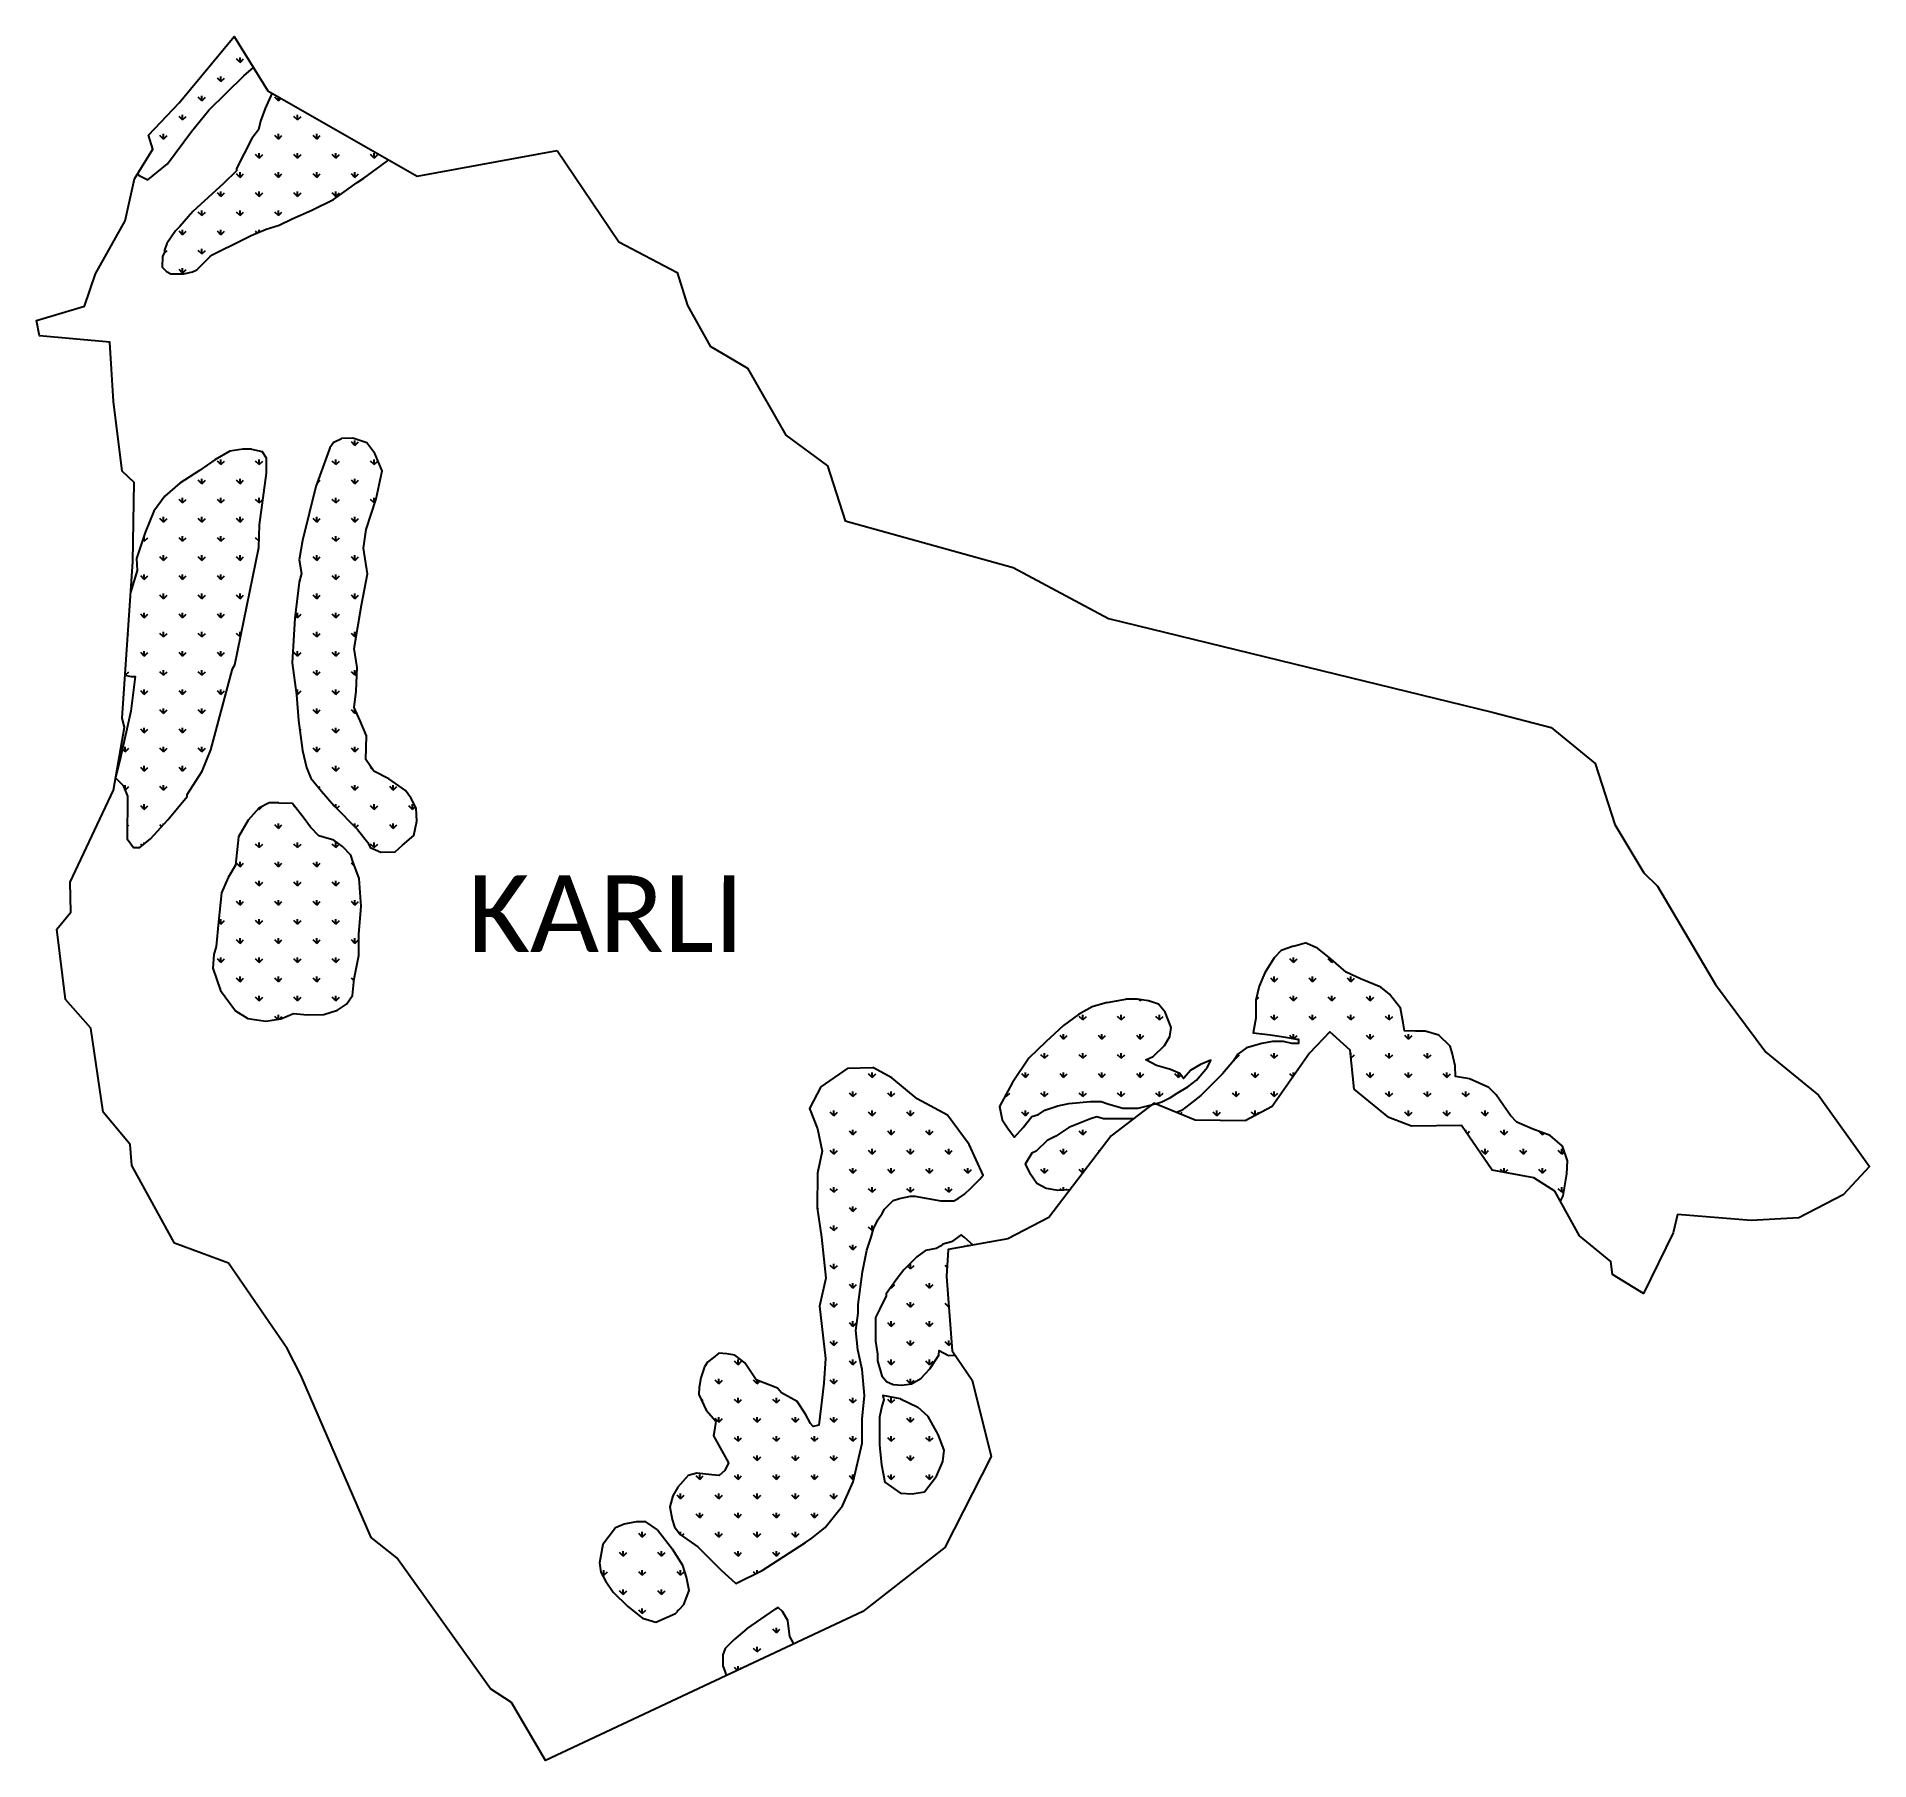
# Model space of a CAD drawing. Header units: metres. Extents: x 338605 to 342042, y 1767255 to 1770488.
import ezdxf

# ---------------------------------------------------------------- set-up
doc = ezdxf.new("R2010")
doc.units = ezdxf.units.M
doc.layers.add('MANGROOVES', color=112, linetype='Continuous')
doc.layers.add('VILLAGE NAME', color=250, linetype='Continuous')

msp = doc.modelspace()

# ---------------------------------------------------------------- texts
at = {"layer": 'VILLAGE NAME', "insert": (339414, 1768914.8), "char_height": 143.7, "attachment_point": 1, "rotation": 359.9793}
msp.add_mtext_dynamic_manual_height_columns('{\\fCalibri|b0|i0|c0|p34;KARLI}', width=1418, gutter_width=718.5, heights=[0], dxfattribs=at)

# ---------------------------------------------------------------- linework, layer by layer
at = {"color": 3}
for points in [[(339581.5, 1770274.3), (339697.2, 1770102.9), (339806.5, 1770045.5), (339825.9, 1769983.8), (339868.1, 1769907.5), (339938.2, 1769865.9), (340010.5, 1769740.6), (340088.2, 1769682.8), (340121.5, 1769579.9), (340436.6, 1769492), (340615.4, 1769396.7), (341335.2, 1769220.7), (341445.9, 1769192.4), (341528.2, 1769124.3), (341565, 1769010.4), (341619.1, 1768919.4), (341645, 1768894.8), (341754, 1768710.2), (341848.1, 1768583), (341946.9, 1768502.4), (342042.3, 1768368.8), (341993.2, 1768315.8), (341910, 1768272.3), (341820.8, 1768267.2), (341682.4, 1768278.6), (341674.2, 1768244.2), (341618.6, 1768130.7), (341560.6, 1768166), (341557.5, 1768190.2), (341498.5, 1768238.6), (341452.7, 1768322.4), (341413.1, 1768347.7), (341334.9, 1768361.9), (341277.4, 1768445.6), (341183.9, 1768444.5), (341141, 1768460.8), (341076.2, 1768514), (341068.5, 1768587.1), (341030.6, 1768621.3), (340992.2, 1768581), (340922.3, 1768480.9), (340871.8, 1768454.4), (340778.1, 1768455.5), (340700.2, 1768487.7), (340620.5, 1768426.4), (340503.7, 1768272.9), (340426.9, 1768232.7), (340314.4, 1768212.8), (340311.5, 1768162.3), (340322.5, 1768022.9), (340359.8, 1767967.9), (340395.1, 1767824.7), (340308.2, 1767653.9), (340154.8, 1767533.8), (339559.3, 1767254.7), (339495.9, 1767363), (339456.5, 1767388.6), (339280.7, 1767634.3), (339232.5, 1767673), (339100.7, 1767977), (339074.9, 1768027.5), (338965.3, 1768187.1), (338863.9, 1768224.6), (338783.5, 1768370.3), (338780.7, 1768410), (338729.9, 1768470.6), (338707, 1768628), (338659.3, 1768681.9), (338643, 1768813.6), (338669.5, 1768845.6), (338668.3, 1768902.1), (338749.5, 1769074.5), (338769.8, 1769192.9), (338765.3, 1769209.5), (338785.4, 1769503.6), (338788.1, 1769651.7), (338765.8, 1769673), (338749.5, 1769803.7), (338742.6, 1769915), (338610.7, 1769927.1), (338605.2, 1769955.5), (338695.2, 1769982.5), (338715.7, 1770043.2), (338771.3, 1770142.5), (338788.6, 1770221.4), (338823.2, 1770277.1), (338815, 1770303), (338872.3, 1770363.8), (338975.9, 1770488), (339039, 1770386.6), (339319, 1770226.1)], [(339319, 1770226.1), (339581.5, 1770274.3)]]:
    msp.add_lwpolyline(points, dxfattribs=at)
at = {"layer": 'MANGROOVES', "linetype": 'Continuous'}
for p, q in [((338986.7, 1770439.5), (338980, 1770446.3)), ((338986.7, 1770439.5), (338986.7, 1770449.1)), ((338986.7, 1770439.5), (338993.4, 1770446.3)), ((338950.8, 1770403.6), (338944.1, 1770410.3)), ((338950.8, 1770403.6), (338950.8, 1770413.1)), ((338950.8, 1770403.6), (338957.5, 1770410.3)), ((338914.9, 1770367.7), (338908.1, 1770374.4)), ((338914.9, 1770367.7), (338914.9, 1770377.2)), ((338914.9, 1770367.7), (338921.6, 1770374.4)), ((339058.6, 1770367.7), (339051.8, 1770374.4)), ((339058.6, 1770367.7), (339058.6, 1770375.4)), ((339058.6, 1770367.7), (339063.5, 1770372.6)), ((338878.9, 1770331.8), (338872.2, 1770338.5)), ((338878.9, 1770331.8), (338878.9, 1770341.3)), ((338878.9, 1770331.8), (338885.7, 1770338.5)), ((339027.9, 1770337.1), (339029.4, 1770338.5)), ((339094.5, 1770331.8), (339087.7, 1770338.5)), ((339094.5, 1770331.8), (339094.5, 1770341.3)), ((339094.5, 1770331.8), (339101.2, 1770338.5)), ((338843, 1770295.8), (338836.3, 1770302.6)), ((338843, 1770295.8), (338843, 1770305.4)), ((338843, 1770295.8), (338849.8, 1770302.6)), ((339058.6, 1770295.8), (339051.8, 1770302.6)), ((339058.6, 1770295.8), (339058.6, 1770305.4)), ((339058.6, 1770295.8), (339065.3, 1770302.6)), ((339130.4, 1770295.8), (339123.7, 1770302.6)), ((339130.4, 1770295.8), (339130.4, 1770305.4)), ((339130.4, 1770295.8), (339137.1, 1770302.6)), ((339022.6, 1770259.9), (339015.9, 1770266.7)), ((339022.6, 1770259.9), (339022.6, 1770269.5)), ((339022.6, 1770259.9), (339029.4, 1770266.7)), ((339094.5, 1770259.9), (339087.7, 1770266.7)), ((339094.5, 1770259.9), (339094.5, 1770269.5)), ((339094.5, 1770259.9), (339101.2, 1770266.7)), ((339166.3, 1770259.9), (339159.6, 1770266.7)), ((339166.3, 1770259.9), (339166.3, 1770269.5)), ((339166.3, 1770259.9), (339173, 1770266.7)), ((339238.2, 1770259.9), (339231.4, 1770266.7)), ((339238.2, 1770259.9), (339238.2, 1770269.5)), ((339238.2, 1770259.9), (339244.9, 1770266.7)), ((338986.7, 1770224), (338980, 1770230.7)), ((338986.7, 1770224), (338986.7, 1770233.5)), ((338986.7, 1770224), (338993.4, 1770230.7)), ((339058.6, 1770224), (339051.8, 1770230.7)), ((339058.6, 1770224), (339058.6, 1770233.5)), ((339058.6, 1770224), (339065.3, 1770230.7)), ((339130.4, 1770224), (339123.7, 1770230.7)), ((339130.4, 1770224), (339130.4, 1770233.5)), ((339130.4, 1770224), (339137.1, 1770230.7)), ((339202.2, 1770224), (339195.5, 1770230.7)), ((339202.2, 1770224), (339202.2, 1770233.5)), ((339202.2, 1770224), (339209, 1770230.7)), ((338950.8, 1770188.1), (338944.1, 1770194.8)), ((338950.8, 1770188.1), (338950.8, 1770197.6)), ((338950.8, 1770188.1), (338957.5, 1770194.8)), ((339022.6, 1770188.1), (339015.9, 1770194.8)), ((339022.6, 1770188.1), (339022.6, 1770197.6)), ((339022.6, 1770188.1), (339029.4, 1770194.8)), ((339094.5, 1770188.1), (339087.7, 1770194.8)), ((339094.5, 1770188.1), (339094.5, 1770197.6)), ((339094.5, 1770188.1), (339101.2, 1770194.8)), ((339166.3, 1770188.1), (339159.6, 1770194.8)), ((339166.3, 1770188.1), (339166.3, 1770197.6)), ((339166.3, 1770188.1), (339173, 1770194.8)), ((338914.9, 1770152.2), (338908.1, 1770158.9)), ((338914.9, 1770152.2), (338914.9, 1770161.7)), ((338914.9, 1770152.2), (338921.6, 1770158.9)), ((338986.7, 1770152.2), (338980, 1770158.9)), ((338986.7, 1770152.2), (338986.7, 1770161.7)), ((338986.7, 1770152.2), (338993.4, 1770158.9)), ((339058.6, 1770152.2), (339051.8, 1770158.9)), ((339058.6, 1770152.2), (339058.6, 1770161.7)), ((339058.6, 1770152.2), (339065.3, 1770158.9)), ((338878.9, 1770116.2), (338872.2, 1770123)), ((338878.9, 1770116.2), (338878.9, 1770125.8)), ((338878.9, 1770116.2), (338885.7, 1770123)), ((338950.8, 1770116.2), (338944.1, 1770123)), ((338950.8, 1770116.2), (338950.8, 1770125.8)), ((338950.8, 1770116.2), (338957.5, 1770123)), ((339019.2, 1770119.7), (339015.9, 1770123)), ((339022.6, 1770121.2), (339022.6, 1770125.8)), ((338843.8, 1770081.1), (338849.8, 1770087.1)), ((338914.9, 1770080.3), (338908.1, 1770087.1)), ((338914.9, 1770080.3), (338914.9, 1770089.8)), ((338914.9, 1770080.3), (338921.6, 1770087.1)), ((338878.9, 1770044.4), (338872.2, 1770051.1)), ((338878.9, 1770044.4), (338878.9, 1770053.9)), ((338878.9, 1770044.4), (338885.7, 1770051.1)), ((339202.2, 1769721.1), (339195.5, 1769727.8)), ((339202.2, 1769721.1), (339202.2, 1769730.6)), ((339202.2, 1769721.1), (339209, 1769727.8)), ((338950.8, 1769685.2), (338944.1, 1769691.9)), ((338950.8, 1769685.2), (338950.8, 1769694.7)), ((338950.8, 1769685.2), (338957.5, 1769691.9)), ((339022.6, 1769685.2), (339015.9, 1769691.9)), ((339022.6, 1769685.2), (339022.6, 1769694.7)), ((339022.6, 1769685.2), (339029.4, 1769691.9)), ((339166.3, 1769685.2), (339159.6, 1769691.9)), ((339166.3, 1769685.2), (339166.3, 1769694.7)), ((339166.3, 1769685.2), (339173, 1769691.9)), ((339238.2, 1769685.2), (339231.4, 1769691.9)), ((339238.2, 1769685.2), (339238.2, 1769694.7)), ((339238.2, 1769685.2), (339244.9, 1769691.9)), ((338914.9, 1769649.3), (338908.1, 1769656)), ((338914.9, 1769649.3), (338914.9, 1769658.8)), ((338914.9, 1769649.3), (338921.6, 1769656)), ((338986.7, 1769649.3), (338980, 1769656)), ((338986.7, 1769649.3), (338986.7, 1769658.8)), ((338986.7, 1769649.3), (338993.4, 1769656)), ((339131, 1769649.9), (339137.1, 1769656)), ((339202.2, 1769649.3), (339195.5, 1769656)), ((339202.2, 1769649.3), (339202.2, 1769658.8)), ((339202.2, 1769649.3), (339209, 1769656)), ((338878.9, 1769613.3), (338872.2, 1769620.1)), ((338878.9, 1769613.3), (338878.9, 1769622.9)), ((338878.9, 1769613.3), (338885.7, 1769620.1)), ((338950.8, 1769613.3), (338944.1, 1769620.1)), ((338950.8, 1769613.3), (338950.8, 1769622.9)), ((338950.8, 1769613.3), (338957.5, 1769620.1)), ((339022.6, 1769613.3), (339015.9, 1769620.1)), ((339022.6, 1769613.3), (339022.6, 1769622.9)), ((339022.6, 1769613.3), (339029.4, 1769620.1)), ((339166.3, 1769613.3), (339159.6, 1769620.1)), ((339166.3, 1769613.3), (339166.3, 1769622.9)), ((339166.3, 1769613.3), (339173, 1769620.1)), ((339238.2, 1769613.3), (339231.4, 1769620.1)), ((339238.2, 1769613.3), (339238.2, 1769622.9)), ((339238.2, 1769613.3), (339240.3, 1769615.4)), ((338843, 1769577.4), (338836.3, 1769584.2)), ((338843, 1769577.4), (338843, 1769587)), ((338843, 1769577.4), (338849.8, 1769584.2)), ((338914.9, 1769577.4), (338908.1, 1769584.2)), ((338914.9, 1769577.4), (338914.9, 1769587)), ((338914.9, 1769577.4), (338921.6, 1769584.2)), ((338986.7, 1769577.4), (338980, 1769584.2)), ((338986.7, 1769577.4), (338986.7, 1769587)), ((338986.7, 1769577.4), (338993.4, 1769584.2)), ((339130.4, 1769577.4), (339123.7, 1769584.2)), ((339130.4, 1769577.4), (339130.4, 1769587)), ((339130.4, 1769577.4), (339137.1, 1769584.2)), ((339202.2, 1769577.4), (339195.5, 1769584.2)), ((339202.2, 1769577.4), (339202.2, 1769587)), ((339202.2, 1769577.4), (339209, 1769584.2)), ((338807.1, 1769541.5), (338804.1, 1769544.5)), ((338807.1, 1769541.5), (338807.1, 1769551)), ((338807.1, 1769541.5), (338813.8, 1769548.2)), ((338878.9, 1769541.5), (338872.2, 1769548.2)), ((338878.9, 1769541.5), (338878.9, 1769551)), ((338878.9, 1769541.5), (338885.7, 1769548.2)), ((338950.8, 1769541.5), (338944.1, 1769548.2)), ((338950.8, 1769541.5), (338950.8, 1769551)), ((338950.8, 1769541.5), (338957.5, 1769548.2)), ((339022.4, 1769541.8), (339015.9, 1769548.2)), ((339166.3, 1769541.5), (339159.6, 1769548.2)), ((339166.3, 1769541.5), (339166.3, 1769551)), ((339166.3, 1769541.5), (339173, 1769548.2)), ((338843, 1769505.6), (338836.3, 1769512.3)), ((338843, 1769505.6), (338843, 1769515.1)), ((338843, 1769505.6), (338849.8, 1769512.3)), ((338914.9, 1769505.6), (338908.1, 1769512.3)), ((338914.9, 1769505.6), (338914.9, 1769515.1)), ((338914.9, 1769505.6), (338921.6, 1769512.3)), ((338986.7, 1769505.6), (338980, 1769512.3)), ((338986.7, 1769505.6), (338986.7, 1769515.1)), ((338986.7, 1769505.6), (338993.4, 1769512.3)), ((339130.4, 1769505.6), (339123.7, 1769512.3)), ((339130.4, 1769505.6), (339130.4, 1769515.1)), ((339130.4, 1769505.6), (339137.1, 1769512.3)), ((339202.2, 1769505.6), (339195.5, 1769512.3)), ((339202.2, 1769505.6), (339202.2, 1769515.1)), ((339202.2, 1769505.6), (339209, 1769512.3)), ((338807.1, 1769469.7), (338800.4, 1769476.4)), ((338807.1, 1769469.7), (338807.1, 1769479.2)), ((338807.1, 1769469.7), (338813.8, 1769476.4)), ((338878.9, 1769469.7), (338872.2, 1769476.4)), ((338878.9, 1769469.7), (338878.9, 1769479.2)), ((338878.9, 1769469.7), (338885.7, 1769476.4)), ((338950.8, 1769469.7), (338944.1, 1769476.4)), ((338950.8, 1769469.7), (338950.8, 1769479.2)), ((338950.8, 1769469.7), (338957.5, 1769476.4)), ((339100.3, 1769475.5), (339101.2, 1769476.4)), ((339166.3, 1769469.7), (339159.6, 1769476.4)), ((339166.3, 1769469.7), (339166.3, 1769479.2)), ((339166.3, 1769469.7), (339173, 1769476.4)), ((338843, 1769433.7), (338836.3, 1769440.5)), ((338843, 1769433.7), (338843, 1769443.3)), ((338843, 1769433.7), (338849.8, 1769440.5)), ((338914.9, 1769433.7), (338908.1, 1769440.5)), ((338914.9, 1769433.7), (338914.9, 1769443.3)), ((338914.9, 1769433.7), (338921.6, 1769440.5)), ((338986.7, 1769433.7), (338980, 1769440.5)), ((338986.7, 1769433.7), (338986.7, 1769443.3)), ((338986.7, 1769433.7), (338993.4, 1769440.5)), ((339130.4, 1769433.7), (339123.7, 1769440.5)), ((339130.4, 1769433.7), (339130.4, 1769443.3)), ((339130.4, 1769433.7), (339137.1, 1769440.5)), ((339202.2, 1769433.7), (339195.5, 1769440.5)), ((339202.2, 1769433.7), (339202.2, 1769443.3)), ((339202.2, 1769433.7), (339209, 1769440.5)), ((338807.1, 1769397.8), (338800.4, 1769404.6)), ((338807.1, 1769397.8), (338807.1, 1769407.3)), ((338807.1, 1769397.8), (338813.8, 1769404.6)), ((338878.9, 1769397.8), (338872.2, 1769404.6)), ((338878.9, 1769397.8), (338878.9, 1769407.3)), ((338878.9, 1769397.8), (338885.7, 1769404.6)), ((338950.8, 1769397.8), (338944.1, 1769404.6)), ((338950.8, 1769397.8), (338950.8, 1769407.3)), ((338950.8, 1769397.8), (338957.5, 1769404.6)), ((339094.5, 1769397.8), (339089.9, 1769402.4)), ((339094.5, 1769397.8), (339094.5, 1769407.3)), ((339094.5, 1769397.8), (339101.2, 1769404.6)), ((339166.3, 1769397.8), (339159.6, 1769404.6)), ((339166.3, 1769397.8), (339166.3, 1769407.3)), ((339166.3, 1769397.8), (339173, 1769404.6)), ((338776, 1769366.7), (338777.9, 1769368.6)), ((338843, 1769361.9), (338836.3, 1769368.6)), ((338843, 1769361.9), (338843, 1769371.4)), ((338843, 1769361.9), (338849.8, 1769368.6)), ((338914.9, 1769361.9), (338908.1, 1769368.6)), ((338914.9, 1769361.9), (338914.9, 1769371.4)), ((338914.9, 1769361.9), (338921.6, 1769368.6)), ((338986.7, 1769361.9), (338980, 1769368.6)), ((338986.7, 1769361.9), (338986.7, 1769371.4)), ((338986.7, 1769361.9), (338987.7, 1769362.9)), ((339130.4, 1769361.9), (339123.7, 1769368.6)), ((339130.4, 1769361.9), (339130.4, 1769371.4)), ((339130.4, 1769361.9), (339137.1, 1769368.6)), ((339202.2, 1769361.9), (339195.5, 1769368.6)), ((339202.2, 1769361.9), (339202.2, 1769371.4)), ((339202.2, 1769361.9), (339204.7, 1769364.4)), ((338807.1, 1769326), (338800.4, 1769332.7)), ((338807.1, 1769326), (338807.1, 1769335.5)), ((338807.1, 1769326), (338813.8, 1769332.7)), ((338878.9, 1769326), (338872.2, 1769332.7)), ((338878.9, 1769326), (338878.9, 1769335.5)), ((338878.9, 1769326), (338885.7, 1769332.7)), ((338950.8, 1769326), (338944.1, 1769332.7)), ((338950.8, 1769326), (338950.8, 1769335.5)), ((338950.8, 1769326), (338957.5, 1769332.7)), ((339094.5, 1769326), (339087.7, 1769332.7)), ((339094.5, 1769326), (339094.5, 1769335.5)), ((339094.5, 1769326), (339101.2, 1769332.7)), ((339166.3, 1769326), (339159.6, 1769332.7)), ((339166.3, 1769326), (339166.3, 1769335.5)), ((339166.3, 1769326), (339173, 1769332.7)), ((338771.2, 1769290.4), (338771.2, 1769295.9)), ((338771.4, 1769290.3), (338777.9, 1769296.8)), ((338843, 1769290.1), (338836.3, 1769296.8)), ((338843, 1769290.1), (338843, 1769299.6)), ((338843, 1769290.1), (338849.8, 1769296.8)), ((338914.9, 1769290.1), (338908.1, 1769296.8)), ((338914.9, 1769290.1), (338914.9, 1769299.6)), ((338914.9, 1769290.1), (338921.6, 1769296.8)), ((339130.4, 1769290.1), (339123.7, 1769296.8)), ((339130.4, 1769290.1), (339130.4, 1769299.6)), ((339130.4, 1769290.1), (339137.1, 1769296.8)), ((339202.2, 1769290.1), (339195.5, 1769296.8)), ((339202.2, 1769290.1), (339202.2, 1769299.6)), ((339202.2, 1769290.1), (339206, 1769293.8)), ((338807.1, 1769254.1), (338800.4, 1769260.9)), ((338807.1, 1769254.1), (338807.1, 1769263.7)), ((338807.1, 1769254.1), (338813.8, 1769260.9)), ((338878.9, 1769254.1), (338872.2, 1769260.9)), ((338878.9, 1769254.1), (338878.9, 1769263.7)), ((338878.9, 1769254.1), (338885.7, 1769260.9)), ((338950.8, 1769254.1), (338944.1, 1769260.9)), ((338950.8, 1769254.1), (338950.8, 1769263.7)), ((338950.8, 1769254.1), (338957.5, 1769260.9)), ((339094.5, 1769254.1), (339091.9, 1769256.7)), ((339094.5, 1769254.1), (339094.5, 1769263.7)), ((339094.5, 1769254.1), (339101.2, 1769260.9)), ((339166.3, 1769254.1), (339159.6, 1769260.9)), ((339166.3, 1769254.1), (339166.3, 1769263.7)), ((339166.3, 1769254.1), (339173, 1769260.9)), ((338843, 1769218.2), (338836.3, 1769225)), ((338843, 1769218.2), (338843, 1769227.7)), ((338843, 1769218.2), (338849.8, 1769225)), ((338914.9, 1769218.2), (338908.1, 1769225)), ((338914.9, 1769218.2), (338914.9, 1769227.7)), ((338914.9, 1769218.2), (338921.6, 1769225)), ((339130.4, 1769218.2), (339123.7, 1769225)), ((339130.4, 1769218.2), (339130.4, 1769227.7)), ((339130.4, 1769218.2), (339137.1, 1769225)), ((339202.2, 1769218.2), (339195.5, 1769225)), ((339202.2, 1769218.2), (339202.2, 1769226.1)), ((339202.2, 1769218.2), (339204.7, 1769220.7)), ((338807.1, 1769182.3), (338800.4, 1769189)), ((338807.1, 1769182.3), (338807.1, 1769191.8)), ((338807.1, 1769182.3), (338813.8, 1769189)), ((338878.9, 1769182.3), (338872.2, 1769189)), ((338878.9, 1769182.3), (338878.9, 1769191.8)), ((338878.9, 1769182.3), (338885.7, 1769189)), ((339098.6, 1769186.4), (339101.2, 1769189)), ((339166.3, 1769182.3), (339159.6, 1769189)), ((339166.3, 1769182.3), (339166.3, 1769191.8)), ((339166.3, 1769182.3), (339173, 1769189)), ((338771.2, 1769146.4), (338766.2, 1769151.4)), ((338771.2, 1769146.4), (338771.2, 1769155.9)), ((338771.2, 1769146.4), (338777.9, 1769153.1)), ((338843, 1769146.4), (338836.3, 1769153.1)), ((338843, 1769146.4), (338843, 1769155.9)), ((338843, 1769146.4), (338849.8, 1769153.1)), ((338914.9, 1769146.4), (338908.1, 1769153.1)), ((338914.9, 1769146.4), (338914.9, 1769155.9)), ((338914.9, 1769146.4), (338921.6, 1769153.1)), ((339130.4, 1769146.4), (339123.7, 1769153.1)), ((339130.4, 1769146.4), (339130.4, 1769155.9)), ((339130.4, 1769146.4), (339137.1, 1769153.1)), ((339202.2, 1769146.4), (339195.5, 1769153.1)), ((339202.2, 1769146.4), (339202.2, 1769155.9)), ((339202.2, 1769146.4), (339209, 1769153.1)), ((338807.1, 1769110.5), (338800.4, 1769117.2)), ((338807.1, 1769110.5), (338807.1, 1769120)), ((338807.1, 1769110.5), (338813.8, 1769117.2)), ((338878.9, 1769110.5), (338872.2, 1769117.2)), ((338878.9, 1769110.5), (338878.9, 1769120)), ((338878.9, 1769110.5), (338885.7, 1769117.2)), ((339166.3, 1769110.5), (339159.6, 1769117.2)), ((339166.3, 1769110.5), (339166.3, 1769120)), ((339166.3, 1769110.5), (339173, 1769117.2)), ((339235.3, 1769113.3), (339231.4, 1769117.2)), ((338771.2, 1769074.5), (338771.2, 1769084.1)), ((338771.2, 1769074.5), (338777.9, 1769081.3)), ((338843, 1769074.5), (338836.3, 1769081.3)), ((338843, 1769074.5), (338843, 1769084.1)), ((338843, 1769074.5), (338849.8, 1769081.3)), ((339130.4, 1769083.7), (339130.4, 1769084.1)), ((339134.5, 1769078.7), (339137.1, 1769081.3)), ((339202.2, 1769074.5), (339195.5, 1769081.3)), ((339202.2, 1769074.5), (339202.2, 1769084.1)), ((339202.2, 1769074.5), (339209, 1769081.3)), ((339274.1, 1769074.5), (339267.3, 1769081.3)), ((339274.1, 1769074.5), (339274.1, 1769084.1)), ((339274.1, 1769074.5), (339280.8, 1769081.3)), ((338771.2, 1769074.5), (338770.8, 1769075)), ((338807.1, 1769038.6), (338800.4, 1769045.3)), ((338807.1, 1769038.6), (338807.1, 1769048.1)), ((338807.1, 1769038.6), (338813.8, 1769045.3)), ((338872.7, 1769044.9), (338872.2, 1769045.3)), ((339090.3, 1769042.7), (339087.7, 1769045.3)), ((339166.3, 1769041.5), (339166.3, 1769048.1)), ((339167.7, 1769040), (339173, 1769045.3)), ((339238.2, 1769038.6), (339231.4, 1769045.3)), ((339238.2, 1769038.6), (339238.2, 1769048.1)), ((339238.2, 1769038.6), (339244.9, 1769045.3)), ((339310, 1769038.6), (339303.3, 1769045.3)), ((339310, 1769038.6), (339310, 1769048.1)), ((338843, 1769009.9), (338843, 1769012.2)), ((339022.6, 1769038.6), (339021, 1769040.3)), ((339022.6, 1769038.6), (339028.5, 1769044.5)), ((339022.6, 1769038.6), (339022.6, 1769041.5)), ((339058.6, 1769002.7), (339058.6, 1769012.2)), ((339202.2, 1769005.1), (339202.2, 1769012.2)), ((339274.1, 1769002.7), (339274.1, 1769012.2)), ((339310, 1769038.6), (339315.5, 1769044.1)), ((338775, 1769006.5), (338777.9, 1769009.4)), ((338807.1, 1768973.7), (338807.1, 1768976.3)), ((338839.6, 1769006.1), (338836.3, 1769009.4)), ((339022.6, 1768966.8), (339022.6, 1768976.3)), ((339058.6, 1769002.7), (339051.8, 1769009.4)), ((339058.6, 1769002.7), (339065.3, 1769009.4)), ((339094.5, 1768966.8), (339094.5, 1768976.3)), ((339166.3, 1768966.8), (339166.3, 1768976.3)), ((339203.4, 1769003.9), (339209, 1769009.4)), ((339238.2, 1768966.8), (339238.2, 1768976.3)), ((339274.1, 1769002.7), (339267.3, 1769009.4)), ((339274.1, 1769002.7), (339280.8, 1769009.4)), ((338803.2, 1768970.7), (338800.4, 1768973.5)), ((339022.6, 1768966.8), (339015.9, 1768973.5)), ((339022.6, 1768966.8), (339029.4, 1768973.5)), ((339094.5, 1768966.8), (339087.7, 1768973.5)), ((339094.5, 1768966.8), (339101.2, 1768973.5)), ((339166.3, 1768966.8), (339159.6, 1768973.5)), ((339166.3, 1768966.8), (339172.7, 1768973.2)), ((339238.2, 1768966.8), (339231.4, 1768973.5)), ((339238.2, 1768966.8), (339244.9, 1768973.5)), ((338986.7, 1768930.9), (338980, 1768937.6)), ((338986.7, 1768930.9), (338986.7, 1768940.4)), ((338986.7, 1768930.9), (338993.4, 1768937.6)), ((339058.6, 1768930.9), (339051.8, 1768937.6)), ((339058.6, 1768930.9), (339058.6, 1768940.4)), ((339058.6, 1768930.9), (339065.3, 1768937.6)), ((339130.4, 1768930.9), (339123.7, 1768937.6)), ((339130.4, 1768930.9), (339130.4, 1768940.4)), ((339130.4, 1768930.9), (339137.1, 1768937.6)), ((339201.8, 1768931.3), (339195.5, 1768937.6)), ((339022.6, 1768894.9), (339015.9, 1768901.7)), ((339022.6, 1768894.9), (339022.6, 1768904.5)), ((339022.6, 1768894.9), (339029.4, 1768901.7)), ((339094.5, 1768894.9), (339087.7, 1768901.7)), ((339094.5, 1768894.9), (339094.5, 1768904.5)), ((339094.5, 1768894.9), (339101.2, 1768901.7)), ((339166.3, 1768894.9), (339159.6, 1768901.7)), ((339166.3, 1768894.9), (339166.3, 1768904.5)), ((339166.3, 1768894.9), (339173, 1768901.7)), ((338986.7, 1768859), (338980, 1768865.7)), ((338986.7, 1768859), (338986.7, 1768868.5)), ((338986.7, 1768859), (338993.4, 1768865.7)), ((339058.6, 1768859), (339051.8, 1768865.7)), ((339058.6, 1768859), (339058.6, 1768868.5)), ((339058.6, 1768859), (339065.3, 1768865.7)), ((339130.4, 1768859), (339123.7, 1768865.7)), ((339130.4, 1768859), (339130.4, 1768868.5)), ((339130.4, 1768859), (339137.1, 1768865.7)), ((339202.2, 1768859), (339195.5, 1768865.7)), ((339202.2, 1768859), (339202.2, 1768868.5)), ((339202.2, 1768859), (339209, 1768865.7)), ((338950.8, 1768823.1), (338946.4, 1768827.4)), ((338950.8, 1768823.1), (338950.8, 1768832.6)), ((338950.8, 1768823.1), (338957.5, 1768829.8)), ((339022.6, 1768823.1), (339015.9, 1768829.8)), ((339022.6, 1768823.1), (339022.6, 1768832.6)), ((339022.6, 1768823.1), (339029.4, 1768829.8)), ((339094.5, 1768823.1), (339087.7, 1768829.8)), ((339094.5, 1768823.1), (339094.5, 1768832.6)), ((339094.5, 1768823.1), (339101.2, 1768829.8)), ((339166.3, 1768823.1), (339159.6, 1768829.8)), ((339166.3, 1768823.1), (339166.3, 1768832.6)), ((339166.3, 1768823.1), (339173, 1768829.8)), ((338986.7, 1768787.2), (338980, 1768793.9)), ((338986.7, 1768787.2), (338986.7, 1768796.7)), ((338986.7, 1768787.2), (338993.4, 1768793.9)), ((339058.6, 1768787.2), (339051.8, 1768793.9)), ((339058.6, 1768787.2), (339058.6, 1768796.7)), ((339058.6, 1768787.2), (339065.3, 1768793.9)), ((339130.4, 1768787.2), (339123.7, 1768793.9)), ((339130.4, 1768787.2), (339130.4, 1768796.7)), ((339130.4, 1768787.2), (339137.1, 1768793.9)), ((339202.2, 1768787.2), (339195.5, 1768793.9)), ((339202.2, 1768787.2), (339202.2, 1768796.7)), ((339202.2, 1768787.2), (339209, 1768793.9)), ((338950.8, 1768751.2), (338944.1, 1768758)), ((338950.8, 1768751.2), (338950.8, 1768760.8)), ((338950.8, 1768751.2), (338957.5, 1768758)), ((339022.6, 1768751.2), (339015.9, 1768758)), ((339022.6, 1768751.2), (339022.6, 1768760.8)), ((339022.6, 1768751.2), (339029.4, 1768758)), ((339094.5, 1768751.2), (339087.7, 1768758)), ((339094.5, 1768751.2), (339094.5, 1768760.8)), ((339094.5, 1768751.2), (339101.2, 1768758)), ((339166.3, 1768751.2), (339159.6, 1768758)), ((339166.3, 1768751.2), (339166.3, 1768760.8)), ((339166.3, 1768751.2), (339173, 1768758)), ((340962.4, 1768751.2), (340955.6, 1768758)), ((340962.4, 1768751.2), (340962.4, 1768760.8)), ((340962.4, 1768751.2), (340969.1, 1768758)), ((341034.2, 1768751.2), (341027.5, 1768758)), ((341034.2, 1768751.2), (341034.2, 1768756.3)), ((341034.2, 1768751.2), (341036.9, 1768754)), ((338986.7, 1768715.3), (338980, 1768722.1)), ((338986.7, 1768715.3), (338986.7, 1768724.8)), ((338986.7, 1768715.3), (338993.4, 1768722.1)), ((339058.6, 1768715.3), (339051.8, 1768722.1)), ((339058.6, 1768715.3), (339058.6, 1768724.8)), ((339058.6, 1768715.3), (339065.3, 1768722.1)), ((339130.4, 1768715.3), (339123.7, 1768722.1)), ((339130.4, 1768715.3), (339130.4, 1768724.8)), ((339130.4, 1768715.3), (339137.1, 1768722.1)), ((339200.5, 1768717), (339195.5, 1768722.1)), ((340926.4, 1768715.3), (340919.7, 1768722.1)), ((340926.4, 1768715.3), (340926.4, 1768724.8)), ((340926.4, 1768715.3), (340933.2, 1768722.1)), ((340998.3, 1768715.3), (340991.6, 1768722.1)), ((340998.3, 1768715.3), (340998.3, 1768724.8)), ((340998.3, 1768715.3), (341005, 1768722.1)), ((341070.1, 1768715.3), (341063.4, 1768722.1)), ((341070.1, 1768715.3), (341070.1, 1768724.8)), ((341070.1, 1768715.3), (341076.9, 1768722.1)), ((339022.6, 1768679.4), (339015.9, 1768686.1)), ((339022.6, 1768679.4), (339022.6, 1768688.9)), ((339022.6, 1768679.4), (339029.4, 1768686.1)), ((339094.5, 1768679.4), (339087.7, 1768686.1)), ((339094.5, 1768679.4), (339094.5, 1768688.9)), ((339094.5, 1768679.4), (339101.2, 1768686.1)), ((339166.3, 1768679.4), (339159.6, 1768686.1)), ((339166.3, 1768679.4), (339166.3, 1768688.9)), ((339166.3, 1768679.4), (339173, 1768686.1)), ((340675, 1768679.4), (340672.2, 1768682.2)), ((340675, 1768679.4), (340675, 1768681.8)), ((340675, 1768679.4), (340677.1, 1768681.6)), ((340891.8, 1768680.7), (340897.3, 1768686.1)), ((340962.4, 1768679.4), (340955.6, 1768686.1)), ((340962.4, 1768679.4), (340962.4, 1768688.9)), ((340962.4, 1768679.4), (340969.1, 1768686.1)), ((341034.2, 1768679.4), (341027.5, 1768686.1)), ((341034.2, 1768679.4), (341034.2, 1768688.9)), ((341034.2, 1768679.4), (341040.9, 1768686.1)), ((341106, 1768679.4), (341099.3, 1768686.1)), ((341106, 1768679.4), (341106, 1768688.9)), ((341106, 1768679.4), (341112.8, 1768686.1)), ((339057.2, 1768644.8), (339051.8, 1768650.2)), ((339058.6, 1768645), (339058.6, 1768653)), ((339060.4, 1768645.3), (339065.3, 1768650.2)), ((340567.2, 1768643.5), (340560.5, 1768650.2)), ((340567.2, 1768643.5), (340567.2, 1768653)), ((340567.2, 1768643.5), (340574, 1768650.2)), ((340639.1, 1768643.5), (340632.3, 1768650.2)), ((340639.1, 1768643.5), (340639.1, 1768653)), ((340639.1, 1768643.5), (340645.8, 1768650.2)), ((340710.9, 1768643.5), (340704.2, 1768650.2)), ((340710.9, 1768643.5), (340710.9, 1768653)), ((340710.9, 1768643.5), (340717.7, 1768650.2)), ((340926.4, 1768643.5), (340919.7, 1768650.2)), ((340926.4, 1768643.5), (340926.4, 1768653)), ((340926.4, 1768643.5), (340933.2, 1768650.2)), ((340998.3, 1768643.5), (340991.6, 1768650.2)), ((340998.3, 1768643.5), (340998.3, 1768653)), ((340998.3, 1768643.5), (341005, 1768650.2)), ((341070.1, 1768643.5), (341063.4, 1768650.2)), ((341070.1, 1768643.5), (341070.1, 1768653)), ((341070.1, 1768643.5), (341076.9, 1768650.2)), ((341142, 1768643.5), (341135.2, 1768650.2)), ((341142, 1768643.5), (341142, 1768653)), ((341142, 1768643.5), (341148.7, 1768650.2)), ((340531.3, 1768607.6), (340524.6, 1768614.3)), ((340531.3, 1768607.6), (340531.3, 1768617.1)), ((340531.3, 1768607.6), (340538, 1768614.3)), ((340603.2, 1768607.6), (340596.4, 1768614.3)), ((340603.2, 1768607.6), (340603.2, 1768617.1)), ((340603.2, 1768607.6), (340609.9, 1768614.3)), ((340675, 1768607.6), (340668.3, 1768614.3)), ((340675, 1768607.6), (340675, 1768617.1)), ((340675, 1768607.6), (340681.7, 1768614.3)), ((340961.4, 1768608.5), (340955.6, 1768614.3)), ((340962.4, 1768608.3), (340962.4, 1768617.1)), ((340963, 1768608.2), (340969.1, 1768614.3)), ((341039.7, 1768613.1), (341040.9, 1768614.3)), ((341106, 1768607.6), (341099.3, 1768614.3)), ((341106, 1768607.6), (341106, 1768617.1)), ((341106, 1768607.6), (341112.8, 1768614.3)), ((341177.9, 1768607.6), (341171.2, 1768614.3)), ((341177.9, 1768607.6), (341177.9, 1768617.1)), ((341177.9, 1768607.6), (341184.6, 1768614.3)), ((340495.4, 1768571.6), (340488.7, 1768578.4)), ((340495.4, 1768571.6), (340495.4, 1768581.2)), ((340495.4, 1768571.6), (340502.1, 1768578.4)), ((340567.2, 1768571.6), (340560.5, 1768578.4)), ((340567.2, 1768571.6), (340567.2, 1768581.2)), ((340567.2, 1768571.6), (340574, 1768578.4)), ((340639.1, 1768571.6), (340632.3, 1768578.4)), ((340639.1, 1768571.6), (340639.1, 1768581.2)), ((340639.1, 1768571.6), (340645.8, 1768578.4)), ((340854.6, 1768571.6), (340853.6, 1768572.6)), ((340854.6, 1768571.6), (340861.3, 1768578.4)), ((340854.6, 1768571.6), (340854.6, 1768574.1)), ((340926.4, 1768571.6), (340919.7, 1768578.4)), ((340926.4, 1768571.6), (340926.4, 1768581.2)), ((340926.4, 1768571.6), (340933.2, 1768578.4)), ((341070.1, 1768571.6), (341070.1, 1768581.2)), ((341070.1, 1768571.6), (341076.9, 1768578.4)), ((341070.1, 1768571.6), (341070.1, 1768571.6)), ((341142, 1768571.6), (341135.2, 1768578.4)), ((341142, 1768571.6), (341142, 1768581.2)), ((341142, 1768571.6), (341148.7, 1768578.4)), ((341213.8, 1768571.6), (341207.1, 1768578.4)), ((341213.8, 1768571.6), (341213.8, 1768581.2)), ((341213.8, 1768571.6), (341220.5, 1768578.4)), ((340172.1, 1768535.7), (340165.4, 1768542.5)), ((340172.1, 1768535.7), (340172.1, 1768545.2)), ((340172.1, 1768535.7), (340178.8, 1768542.5)), ((340459.5, 1768535.7), (340452.7, 1768542.5)), ((340459.5, 1768535.7), (340459.5, 1768545.2)), ((340459.5, 1768535.7), (340466.2, 1768542.5)), ((340531.3, 1768535.7), (340524.6, 1768542.5)), ((340531.3, 1768535.7), (340531.3, 1768545.2)), ((340531.3, 1768535.7), (340538, 1768542.5)), ((340603.2, 1768535.7), (340596.4, 1768542.5)), ((340603.2, 1768535.7), (340603.2, 1768545.2)), ((340603.2, 1768535.7), (340609.9, 1768542.5)), ((340675, 1768535.7), (340668.3, 1768542.5)), ((340675, 1768535.7), (340675, 1768545.2)), ((340675, 1768535.7), (340681.7, 1768542.5)), ((340746.8, 1768535.7), (340740.1, 1768542.5)), ((340746.8, 1768535.7), (340746.8, 1768544.1)), ((340746.8, 1768535.7), (340751.2, 1768540.1)), ((340890.5, 1768535.7), (340883.8, 1768542.5)), ((340890.5, 1768535.7), (340890.5, 1768545.2)), ((340890.5, 1768535.7), (340897.3, 1768542.5)), ((340961.3, 1768536.8), (340955.6, 1768542.5)), ((340962.4, 1768538.3), (340962.4, 1768545.2)), ((341106, 1768535.7), (341099.3, 1768542.5)), ((341106, 1768535.7), (341106, 1768545.2)), ((341106, 1768535.7), (341112.8, 1768542.5)), ((341177.9, 1768535.7), (341171.2, 1768542.5)), ((341177.9, 1768535.7), (341177.9, 1768545.2)), ((341177.9, 1768535.7), (341184.6, 1768542.5)), ((341249.7, 1768535.7), (341243, 1768542.5)), ((341249.7, 1768535.7), (341249.7, 1768545.2)), ((341249.7, 1768535.7), (341256.5, 1768542.5)), ((340068.4, 1768503.9), (340071.1, 1768506.5)), ((340136.2, 1768499.8), (340129.4, 1768506.5)), ((340136.2, 1768499.8), (340136.2, 1768509.3)), ((340136.2, 1768499.8), (340142.9, 1768506.5)), ((340208, 1768499.8), (340201.3, 1768506.5)), ((340208, 1768499.8), (340208, 1768509.3)), ((340208, 1768499.8), (340214.8, 1768506.5)), ((340423.5, 1768499.8), (340422, 1768501.4)), ((340423.5, 1768499.8), (340430.3, 1768506.5)), ((340423.5, 1768499.8), (340423.5, 1768504.4)), ((340495.4, 1768499.8), (340488.7, 1768506.5)), ((340495.4, 1768499.8), (340495.4, 1768509.3)), ((340495.4, 1768499.8), (340502.1, 1768506.5)), ((340567.2, 1768499.8), (340560.5, 1768506.5)), ((340567.2, 1768499.8), (340567.2, 1768509.3)), ((340567.2, 1768499.8), (340574, 1768506.5)), ((340639.1, 1768499.8), (340632.3, 1768506.5)), ((340639.1, 1768499.8), (340639.1, 1768509.3)), ((340639.1, 1768499.8), (340645.8, 1768506.5)), ((340710.9, 1768499.8), (340704.2, 1768506.5)), ((340710.9, 1768499.8), (340710.9, 1768509.3)), ((340710.9, 1768499.8), (340717.7, 1768506.5)), ((340854.6, 1768499.8), (340847.9, 1768506.5)), ((340854.6, 1768499.8), (340854.6, 1768509.3)), ((340854.6, 1768499.8), (340861.3, 1768506.5)), ((340926.4, 1768499.8), (340919.7, 1768506.5)), ((340926.4, 1768499.8), (340926.4, 1768509.3)), ((340926.4, 1768499.8), (340933.2, 1768506.5)), ((341142, 1768499.8), (341135.2, 1768506.5)), ((341142, 1768499.8), (341142, 1768509.3)), ((341142, 1768499.8), (341148.7, 1768506.5)), ((341213.8, 1768499.8), (341207.1, 1768506.5)), ((341213.8, 1768499.8), (341213.8, 1768509.3)), ((341213.8, 1768499.8), (341220.5, 1768506.5)), ((341285.7, 1768499.8), (341278.9, 1768506.5)), ((341285.7, 1768499.8), (341285.7, 1768509.3)), ((341285.7, 1768499.8), (341292.4, 1768506.5)), ((340100.3, 1768463.9), (340093.5, 1768470.6)), ((340100.3, 1768463.9), (340100.3, 1768473.4)), ((340100.3, 1768463.9), (340107, 1768470.6)), ((340172.1, 1768463.9), (340165.4, 1768470.6)), ((340172.1, 1768463.9), (340172.1, 1768473.4)), ((340172.1, 1768463.9), (340178.8, 1768470.6)), ((340243.9, 1768463.9), (340237.2, 1768470.6)), ((340243.9, 1768463.9), (340243.9, 1768473.4)), ((340243.9, 1768463.9), (340250.7, 1768470.6)), ((340459.5, 1768463.9), (340452.7, 1768470.6)), ((340459.5, 1768463.9), (340459.5, 1768473.4)), ((340459.5, 1768463.9), (340466.2, 1768470.6)), ((340746.8, 1768468.4), (340746.8, 1768471.7)), ((340750.1, 1768467.1), (340753.6, 1768470.6)), ((340818.7, 1768463.9), (340811.9, 1768470.6)), ((340818.7, 1768463.9), (340818.7, 1768473.4)), ((340818.7, 1768463.9), (340825.4, 1768470.6)), ((340890.3, 1768464.1), (340883.8, 1768470.6)), ((340890.5, 1768464.2), (340890.5, 1768473.4)), ((340891.3, 1768464.6), (340897.3, 1768470.6)), ((341177.9, 1768463.9), (341171.2, 1768470.6)), ((341177.9, 1768463.9), (341177.9, 1768473.4)), ((341177.9, 1768463.9), (341184.6, 1768470.6)), ((341249.7, 1768463.9), (341243, 1768470.6)), ((341249.7, 1768463.9), (341249.7, 1768473.4)), ((341249.7, 1768463.9), (341256.5, 1768470.6)), ((341321.6, 1768463.9), (341314.8, 1768470.6)), ((341321.6, 1768463.9), (341321.6, 1768473.4)), ((341321.6, 1768463.9), (341328.3, 1768470.6)), ((340070.7, 1768434.3), (340071.1, 1768434.7)), ((340136.2, 1768428), (340129.4, 1768434.7)), ((340136.2, 1768428), (340136.2, 1768437.5)), ((340136.2, 1768428), (340142.9, 1768434.7)), ((340208, 1768428), (340201.3, 1768434.7)), ((340208, 1768428), (340208, 1768437.5)), ((340208, 1768428), (340214.8, 1768434.7)), ((340279.9, 1768428), (340273.1, 1768434.7)), ((340279.9, 1768428), (340279.9, 1768437.5)), ((340279.9, 1768428), (340286.6, 1768434.7)), ((340567.2, 1768428), (340560.5, 1768434.7)), ((340567.2, 1768428), (340567.2, 1768437.5)), ((340567.2, 1768428), (340574, 1768434.7)), ((341285.7, 1768433.6), (341285.7, 1768437.5)), ((341287.9, 1768430.2), (341292.4, 1768434.7)), ((341357.5, 1768428), (341350.8, 1768434.7)), ((341357.5, 1768428), (341357.5, 1768437.5)), ((341357.5, 1768428), (341364.2, 1768434.7)), ((341429.3, 1768428), (341422.6, 1768434.7)), ((341429.3, 1768428), (341429.3, 1768432.2)), ((341429.3, 1768428), (341432.4, 1768431.1)), ((340100.3, 1768392), (340093.5, 1768398.8)), ((340100.3, 1768392), (340100.3, 1768401.6)), ((340100.3, 1768392), (340107, 1768398.8)), ((340172.1, 1768392), (340165.4, 1768398.8)), ((340172.1, 1768392), (340172.1, 1768401.6)), ((340172.1, 1768392), (340178.8, 1768398.8)), ((340243.9, 1768392), (340237.2, 1768398.8)), ((340243.9, 1768392), (340243.9, 1768401.6)), ((340243.9, 1768392), (340250.7, 1768398.8)), ((340315.8, 1768392), (340309.1, 1768398.8)), ((340315.8, 1768392), (340315.8, 1768401.6)), ((340315.8, 1768392), (340322.5, 1768398.8)), ((340531.3, 1768392), (340524.6, 1768398.8)), ((340531.3, 1768392), (340531.3, 1768401.6)), ((340531.3, 1768392), (340538, 1768398.8)), ((340598.1, 1768397.1), (340596.4, 1768398.8)), ((341321.6, 1768392), (341314.8, 1768398.8)), ((341321.6, 1768392), (341321.6, 1768401.6)), ((341321.6, 1768392), (341328.3, 1768398.8)), ((341393.4, 1768392), (341386.7, 1768398.8)), ((341393.4, 1768392), (341393.4, 1768401.6)), ((341393.4, 1768392), (341400.2, 1768398.8)), ((341465.3, 1768392), (341458.5, 1768398.8)), ((341465.3, 1768392), (341465.3, 1768401.6)), ((341465.3, 1768392), (341470, 1768396.8)), ((340070.9, 1768362.7), (340071.1, 1768362.8)), ((340136.2, 1768356.1), (340129.4, 1768362.8)), ((340136.2, 1768356.1), (340136.2, 1768365.6)), ((340136.2, 1768356.1), (340142.9, 1768362.8)), ((340208, 1768356.1), (340201.3, 1768362.8)), ((340208, 1768356.1), (340208, 1768365.6)), ((340208, 1768356.1), (340214.8, 1768362.8)), ((340279.9, 1768356.1), (340273.1, 1768362.8)), ((340279.9, 1768356.1), (340279.9, 1768365.6)), ((340279.9, 1768356.1), (340286.6, 1768362.8)), ((340351.7, 1768356.1), (340345, 1768362.8)), ((340351.7, 1768356.1), (340351.7, 1768365.6)), ((340351.7, 1768356.1), (340358.4, 1768362.8)), ((340495.4, 1768356.1), (340488.7, 1768362.8)), ((340495.4, 1768356.1), (340495.4, 1768365.6)), ((340495.4, 1768356.1), (340502.1, 1768362.8)), ((340567.1, 1768356.3), (340560.5, 1768362.8)), ((340567.2, 1768356.4), (340567.2, 1768365.6)), ((341355.4, 1768358.2), (341350.8, 1768362.8)), ((341357.5, 1768357.8), (341357.5, 1768365.6)), ((341358.9, 1768357.5), (341364.2, 1768362.8)), ((341429.3, 1768356.1), (341422.6, 1768362.8)), ((341429.3, 1768356.1), (341429.3, 1768365.6)), ((341429.3, 1768356.1), (341436.1, 1768362.8)), ((340100.3, 1768320.2), (340093.5, 1768326.9)), ((340100.3, 1768320.2), (340100.3, 1768329.7)), ((340100.3, 1768320.2), (340107, 1768326.9)), ((340172.1, 1768320.2), (340165.4, 1768326.9)), ((340172.1, 1768320.2), (340172.1, 1768329.7)), ((340172.1, 1768320.2), (340178.8, 1768326.9)), ((340243.9, 1768320.2), (340237.2, 1768326.9)), ((340243.9, 1768320.2), (340243.9, 1768329.7)), ((340243.9, 1768320.2), (340250.7, 1768326.9)), ((340315.8, 1768320.2), (340309.1, 1768326.9)), ((340315.8, 1768320.2), (340315.8, 1768329.7)), ((340315.8, 1768320.2), (340322.5, 1768326.9)), ((340526.8, 1768324.7), (340524.6, 1768326.9)), ((340531.3, 1768324.8), (340531.3, 1768329.7)), ((340536.1, 1768325), (340538, 1768326.9)), ((341465.3, 1768320.2), (341458.5, 1768326.9)), ((341465.3, 1768320.2), (341465.3, 1768329.7)), ((341465.3, 1768320.2), (341469.8, 1768324.7)), ((340069.5, 1768289.4), (340071.1, 1768291)), ((340136.2, 1768284.3), (340129.4, 1768291)), ((340136.2, 1768284.3), (340136.2, 1768293.8)), ((340136.2, 1768284.3), (340142.9, 1768291)), ((340100.3, 1768248.4), (340093.5, 1768255.1)), ((340100.3, 1768248.4), (340100.3, 1768257.9)), ((340100.3, 1768248.4), (340107, 1768255.1)), ((340172.1, 1768248.4), (340165.4, 1768255.1)), ((340172.1, 1768248.4), (340172.1, 1768257.9)), ((340136.2, 1768212.4), (340136.2, 1768222)), ((340172.1, 1768248.4), (340174.4, 1768250.6)), ((340351.7, 1768219.4), (340351.7, 1768222)), ((340100.3, 1768176.5), (340100.3, 1768186)), ((340136.2, 1768212.4), (340129.4, 1768219.2)), ((340136.2, 1768212.4), (340142.9, 1768219.2)), ((340243.9, 1768176.5), (340243.9, 1768186)), ((340279.9, 1768212.4), (340279.7, 1768212.6)), ((340279.9, 1768212.4), (340279.9, 1768212.7)), ((340279.9, 1768212.4), (340280.2, 1768212.7)), ((340345.8, 1768218.4), (340345, 1768219.2)), ((340100.3, 1768176.5), (340093.5, 1768183.2)), ((340100.3, 1768176.5), (340107, 1768183.2)), ((340243.9, 1768176.5), (340238.6, 1768181.9)), ((340243.9, 1768176.5), (340250.7, 1768183.2)), ((340312.5, 1768179.8), (340309.1, 1768183.2)), ((340136.2, 1768140.6), (340129.4, 1768147.3)), ((340136.2, 1768140.6), (340136.2, 1768150.1)), ((340136.2, 1768140.6), (340142.9, 1768147.3)), ((340208, 1768140.6), (340207, 1768141.6)), ((340208, 1768140.6), (340214.8, 1768147.3)), ((340208, 1768140.6), (340208, 1768143)), ((340279.9, 1768140.6), (340273.1, 1768147.3)), ((340279.9, 1768140.6), (340279.9, 1768150.1)), ((340279.9, 1768140.6), (340286.6, 1768147.3)), ((340100.3, 1768104.7), (340093.5, 1768111.4)), ((340100.3, 1768104.7), (340100.3, 1768114.2)), ((340100.3, 1768104.7), (340107, 1768111.4)), ((340243.9, 1768104.7), (340237.2, 1768111.4)), ((340243.9, 1768104.7), (340243.9, 1768114.2)), ((340243.9, 1768104.7), (340250.7, 1768111.4)), ((340315.8, 1768104.7), (340309.1, 1768111.4)), ((340315.8, 1768104.7), (340315.8, 1768108)), ((340315.8, 1768104.7), (340316, 1768104.9)), ((340136.2, 1768068.7), (340129.4, 1768075.5)), ((340136.2, 1768068.7), (340136.2, 1768078.3)), ((340136.2, 1768068.7), (340142.9, 1768075.5)), ((340208, 1768068.7), (340201.3, 1768075.5)), ((340208, 1768068.7), (340208, 1768078.3)), ((340208, 1768068.7), (340214.8, 1768075.5)), ((340279.9, 1768068.7), (340273.1, 1768075.5)), ((340279.9, 1768068.7), (340279.9, 1768078.3)), ((340279.9, 1768068.7), (340286.6, 1768075.5)), ((340100.3, 1768032.8), (340093.5, 1768039.6)), ((340100.3, 1768032.8), (340100.3, 1768042.3)), ((340100.3, 1768032.8), (340107, 1768039.6)), ((340178.4, 1768039.2), (340178.8, 1768039.6)), ((340243.9, 1768032.8), (340237.2, 1768039.6)), ((340243.9, 1768032.8), (340243.9, 1768042.3)), ((340243.9, 1768032.8), (340250.7, 1768039.6)), ((340315.8, 1768032.8), (340309.1, 1768039.6)), ((340315.8, 1768032.8), (340315.8, 1768042.3)), ((340315.8, 1768032.8), (340321.3, 1768038.3)), ((339920.7, 1767996.9), (339913.9, 1768003.6)), ((339920.7, 1767996.9), (339920.7, 1768006.4)), ((339920.7, 1767996.9), (339927.4, 1768003.6)), ((340136.2, 1767996.9), (340129.4, 1768003.6)), ((340136.2, 1767996.9), (340136.2, 1768006.4)), ((340136.2, 1767996.9), (340142.9, 1768003.6)), ((340208, 1767996.9), (340201.3, 1768003.6)), ((340208, 1767996.9), (340208, 1768006.4)), ((340208, 1767996.9), (340214.8, 1768003.6)), ((340279.9, 1767996.9), (340273.1, 1768003.6)), ((340279.9, 1767996.9), (340279.9, 1768006.4)), ((340279.9, 1767996.9), (340286.6, 1768003.6)), ((339884.7, 1767961), (339878, 1767967.7)), ((339884.7, 1767961), (339884.7, 1767970.5)), ((339884.7, 1767961), (339891.5, 1767967.7)), ((339956.6, 1767961), (339949.8, 1767967.7)), ((339956.6, 1767961), (339956.6, 1767967.7)), ((339956.6, 1767961), (339961.4, 1767965.8)), ((340100.3, 1767961), (340093.5, 1767967.7)), ((340100.3, 1767961), (340100.3, 1767970.5)), ((340100.3, 1767961), (340107, 1767967.7)), ((340243.9, 1767961), (340237.2, 1767967.7)), ((340243.9, 1767961), (340243.9, 1767970.5)), ((340243.9, 1767961), (340250.7, 1767967.7)), ((339852.8, 1767929), (339855.5, 1767931.8)), ((339920.7, 1767925.1), (339913.9, 1767931.8)), ((339920.7, 1767925.1), (339920.7, 1767934.6)), ((339920.7, 1767925.1), (339927.4, 1767931.8)), ((339992.5, 1767925.1), (339985.8, 1767931.8)), ((339992.5, 1767925.1), (339992.5, 1767934.6)), ((339992.5, 1767925.1), (339999.2, 1767931.8)), ((340136.2, 1767925.1), (340129.4, 1767931.8)), ((340136.2, 1767925.1), (340136.2, 1767934.6)), ((340136.2, 1767925.1), (340142.9, 1767931.8)), ((340208, 1767925.1), (340201.3, 1767931.8)), ((340208, 1767925.1), (340208, 1767934.6)), ((340208, 1767925.1), (340214.8, 1767931.8)), ((339884.7, 1767889.1), (339878, 1767895.9)), ((339884.7, 1767889.1), (339884.7, 1767898.7)), ((339884.7, 1767889.1), (339891.5, 1767895.9)), ((339956.6, 1767889.1), (339949.8, 1767895.9)), ((339956.6, 1767889.1), (339956.6, 1767898.7)), ((339956.6, 1767889.1), (339963.3, 1767895.9)), ((340028.4, 1767889.1), (340021.7, 1767895.9)), ((340028.4, 1767889.1), (340028.4, 1767898.7)), ((340028.4, 1767889.1), (340035.2, 1767895.9)), ((340100.3, 1767889.1), (340093.5, 1767895.9)), ((340100.3, 1767889.1), (340100.3, 1767898.7)), ((340100.3, 1767889.1), (340107, 1767895.9)), ((340243.9, 1767889.1), (340237.2, 1767895.9)), ((340243.9, 1767889.1), (340243.9, 1767898.7)), ((340243.9, 1767889.1), (340250.7, 1767895.9)), ((339920.7, 1767853.2), (339913.9, 1767860)), ((339920.7, 1767853.2), (339920.7, 1767862.7)), ((339920.7, 1767853.2), (339927.4, 1767860)), ((339992.5, 1767853.2), (339985.8, 1767860)), ((339992.5, 1767853.2), (339992.5, 1767862.7)), ((339992.5, 1767853.2), (339999.2, 1767860)), ((340064.3, 1767853.2), (340057.6, 1767860)), ((340064.3, 1767853.2), (340064.3, 1767862.7)), ((340064.3, 1767853.2), (340071.1, 1767860)), ((340136.2, 1767853.2), (340129.4, 1767860)), ((340136.2, 1767853.2), (340136.2, 1767862.7)), ((340136.2, 1767853.2), (340142.9, 1767860)), ((340208, 1767853.2), (340201.3, 1767860)), ((340208, 1767853.2), (340208, 1767862.7)), ((340208, 1767853.2), (340214.8, 1767860)), ((340279.9, 1767853.2), (340273.1, 1767860)), ((340279.9, 1767853.2), (340279.9, 1767862.7)), ((340279.9, 1767853.2), (340286.6, 1767860)), ((339956.6, 1767817.3), (339949.8, 1767824)), ((339956.6, 1767817.3), (339956.6, 1767826.8)), ((339956.6, 1767817.3), (339963.3, 1767824)), ((340028.4, 1767817.3), (340021.7, 1767824)), ((340028.4, 1767817.3), (340028.4, 1767826.8)), ((340028.4, 1767817.3), (340035.2, 1767824)), ((340100.3, 1767817.3), (340093.5, 1767824)), ((340100.3, 1767817.3), (340100.3, 1767826.8)), ((340100.3, 1767817.3), (340107, 1767824)), ((340243.9, 1767817.3), (340237.2, 1767824)), ((340243.9, 1767817.3), (340243.9, 1767826.8)), ((340243.9, 1767817.3), (340250.7, 1767824)), ((339848.8, 1767781.4), (339842.1, 1767788.1)), ((339848.8, 1767781.4), (339848.8, 1767790.9)), ((339848.8, 1767781.4), (339855.5, 1767788.1)), ((339920.7, 1767781.4), (339913.9, 1767788.1)), ((339920.7, 1767781.4), (339920.7, 1767790.9)), ((339920.7, 1767781.4), (339927.4, 1767788.1)), ((339992.5, 1767781.4), (339985.8, 1767788.1)), ((339992.5, 1767781.4), (339992.5, 1767790.9)), ((339992.5, 1767781.4), (339999.2, 1767788.1)), ((340064.3, 1767781.4), (340057.6, 1767788.1)), ((340064.3, 1767781.4), (340064.3, 1767790.9)), ((340064.3, 1767781.4), (340071.1, 1767788.1)), ((340136.2, 1767781.4), (340129.4, 1767788.1)), ((340136.2, 1767781.4), (340136.2, 1767790.9)), ((340136.2, 1767781.4), (340138.3, 1767783.5)), ((340208, 1767781.4), (340201.3, 1767788.1)), ((340208, 1767781.4), (340208, 1767790.9)), ((340208, 1767781.4), (340214.8, 1767788.1)), ((340279.9, 1767781.4), (340273.1, 1767788.1)), ((340279.9, 1767781.4), (340279.9, 1767790.9)), ((340279.9, 1767781.4), (340286.6, 1767788.1)), ((339812.9, 1767745.5), (339806.2, 1767752.2)), ((339812.9, 1767745.5), (339812.9, 1767755)), ((339812.9, 1767745.5), (339819.6, 1767752.2)), ((339884.7, 1767745.5), (339878, 1767752.2)), ((339884.7, 1767745.5), (339884.7, 1767755)), ((339884.7, 1767745.5), (339891.5, 1767752.2)), ((339956.6, 1767745.5), (339949.8, 1767752.2)), ((339956.6, 1767745.5), (339956.6, 1767755)), ((339956.6, 1767745.5), (339963.3, 1767752.2)), ((340028.4, 1767745.5), (340021.7, 1767752.2)), ((340028.4, 1767745.5), (340028.4, 1767755)), ((340028.4, 1767745.5), (340035.2, 1767752.2)), ((340100.3, 1767745.5), (340093.5, 1767752.2)), ((340100.3, 1767745.5), (340100.3, 1767755)), ((340100.3, 1767745.5), (340107, 1767752.2)), ((340243.9, 1767754.9), (340243.9, 1767755)), ((339848.8, 1767709.5), (339842.1, 1767716.3)), ((339848.8, 1767709.5), (339848.8, 1767719.1)), ((339848.8, 1767709.5), (339855.5, 1767716.3)), ((339920.7, 1767709.5), (339913.9, 1767716.3)), ((339920.7, 1767709.5), (339920.7, 1767719.1)), ((339920.7, 1767709.5), (339927.4, 1767716.3)), ((339992.5, 1767709.5), (339985.8, 1767716.3)), ((339992.5, 1767709.5), (339992.5, 1767719.1)), ((339992.5, 1767709.5), (339999.2, 1767716.3)), ((340064.3, 1767709.5), (340057.6, 1767716.3)), ((340064.3, 1767709.5), (340064.3, 1767719.1)), ((340064.3, 1767709.5), (340071.1, 1767716.3)), ((339741, 1767673.6), (339734.3, 1767680.4)), ((339741, 1767673.6), (339741, 1767683.1)), ((339741, 1767673.6), (339747.8, 1767680.4)), ((339812.9, 1767677.9), (339812.9, 1767683.1)), ((339815.4, 1767676.1), (339819.6, 1767680.4)), ((339884.7, 1767673.6), (339878, 1767680.4)), ((339884.7, 1767673.6), (339884.7, 1767683.1)), ((339884.7, 1767673.6), (339891.5, 1767680.4)), ((339956.6, 1767673.6), (339949.8, 1767680.4)), ((339956.6, 1767673.6), (339956.6, 1767683.1)), ((339956.6, 1767673.6), (339963.3, 1767680.4)), ((340028.4, 1767673.6), (340021.7, 1767680.4)), ((340028.4, 1767673.6), (340028.4, 1767683.1)), ((340028.4, 1767673.6), (340035.2, 1767680.4)), ((339705.1, 1767637.7), (339698.4, 1767644.4)), ((339705.1, 1767637.7), (339705.1, 1767647.2)), ((339705.1, 1767637.7), (339711.9, 1767644.4)), ((339777, 1767637.7), (339770.2, 1767644.4)), ((339777, 1767637.7), (339777, 1767647.2)), ((339777, 1767637.7), (339783.7, 1767644.4)), ((339920.7, 1767637.7), (339913.9, 1767644.4)), ((339920.7, 1767637.7), (339920.7, 1767647.2)), ((339920.7, 1767637.7), (339927.4, 1767644.4)), ((339992.5, 1767637.7), (339985.8, 1767644.4)), ((339992.5, 1767637.7), (339992.5, 1767647.2)), ((339992.5, 1767637.7), (339999.2, 1767644.4)), ((339669.2, 1767601.8), (339663.4, 1767607.5)), ((339669.2, 1767601.8), (339669.2, 1767611.3)), ((339669.2, 1767601.8), (339675.9, 1767608.5)), ((339741, 1767601.8), (339734.3, 1767608.5)), ((339741, 1767601.8), (339741, 1767611.3)), ((339741, 1767601.8), (339747.8, 1767608.5)), ((339812.9, 1767601.8), (339806.2, 1767608.5)), ((339812.9, 1767601.8), (339812.9, 1767611.3)), ((339812.9, 1767601.8), (339819.6, 1767608.5)), ((339953.6, 1767604.8), (339949.8, 1767608.5)), ((339956.6, 1767606.3), (339956.6, 1767611.3)), ((339705.1, 1767565.9), (339698.4, 1767572.6)), ((339705.1, 1767565.9), (339705.1, 1767575.4)), ((339705.1, 1767565.9), (339711.9, 1767572.6)), ((339777, 1767565.9), (339770.2, 1767572.6)), ((339777, 1767565.9), (339777, 1767575.4)), ((339777, 1767565.9), (339783.7, 1767572.6)), ((339741, 1767529.9), (339734.3, 1767536.7)), ((339741, 1767529.9), (339741, 1767539.5)), ((339741, 1767529.9), (339747.8, 1767536.7)), ((339807.7, 1767535.1), (339806.2, 1767536.7)), ((339992.5, 1767494), (339985.8, 1767500.7)), ((339992.5, 1767494), (339992.5, 1767503.5)), ((339992.5, 1767494), (339999.2, 1767500.7)), ((339956.6, 1767458.1), (339949.8, 1767464.8)), ((339956.6, 1767458.1), (339956.6, 1767467.6)), ((339956.6, 1767458.1), (339963.3, 1767464.8)), ((339920.7, 1767424.1), (339920.7, 1767431.7)), ((339919.3, 1767423.5), (339913.9, 1767428.9)), ((339924.3, 1767425.8), (339927.4, 1767428.9))]:
    msp.add_line(p, q, dxfattribs=at)
at = {"layer": 'MANGROOVES', "flags": 128}
for points in [[(338794.8, 1770231.4), (338797.2, 1770227.7), (338813.9, 1770219.6), (338850.5, 1770249.6), (338895.5, 1770310), (338928.3, 1770350.2), (338993.5, 1770414.4), (339012, 1770429.9)], [(339046.7, 1770382.4), (339033.5, 1770353.4), (339025.2, 1770329.2), (339021.1, 1770313), (339008.8, 1770296.9), (338980, 1770240.5), (338979.9, 1770236.4), (338955.5, 1770212.3), (338898.4, 1770160.2), (338873.9, 1770132), (338865.7, 1770124), (338857.5, 1770111.9), (338849.3, 1770099.8), (338845.2, 1770087.7), (338845.1, 1770083.7), (338841, 1770075.6), (338840.8, 1770055.4), (338844.9, 1770051.3), (338848.9, 1770047.2), (338856.9, 1770043.1), (338881.2, 1770042.9), (338897.4, 1770046.8), (338905.6, 1770050.8), (338930.1, 1770074.9), (338934.1, 1770078.9), (338950.4, 1770086.9), (338974.8, 1770098.8), (339007.3, 1770114.7), (339035.7, 1770126.7)], [(338813.9, 1770219.6), (338850.5, 1770249.6)], [(339060.1, 1770134.6), (339084.5, 1770146.5), (339121, 1770162.4), (339161.7, 1770182.3), (339206.4, 1770214.3), (339218.7, 1770222.3), (339251.2, 1770246.3), (339265.6, 1770256.7)], [(339162.7, 1769727.6), (339155, 1769716.6), (339153.8, 1769712.8), (339128.9, 1769644.1), (339103.8, 1769543.1), (339097.8, 1769506.7), (339101.7, 1769481), (339097.6, 1769465), (339089.2, 1769397.1), (339084.7, 1769313.2), (339092.3, 1769253.2), (339096, 1769205.2), (339103.7, 1769149.2), (339111.5, 1769117.1), (339119.3, 1769097.1), (339139.2, 1769073), (339163, 1769044.9), (339206.7, 1769000.6), (339226.5, 1768976.5), (339230.4, 1768967.3), (339250.4, 1768958.1), (339277.4, 1768959.2), (339291.3, 1768971.4), (339312.5, 1768989.5), (339318.2, 1769016.7), (339317.2, 1769041), (339307, 1769060), (339297.1, 1769074), (339265.7, 1769095.8), (339237.3, 1769110.4), (339222.6, 1769131.8), (339223.7, 1769176.4), (339211.9, 1769204.5), (339200.7, 1769229.4), (339204.3, 1769260.5), (339206.6, 1769304.7), (339200.8, 1769340.5), (339214.2, 1769421.8), (339225.6, 1769480.2), (339217.9, 1769528.3), (339223.1, 1769563.8), (339242.1, 1769620.9), (339253, 1769673.7), (339239.5, 1769705.9), (339224.4, 1769725.8), (339198.5, 1769734.6), (339176.8, 1769734.5)], [(338770.8, 1769290.5), (338782.3, 1769287.8), (338790, 1769287.8), (338781.8, 1769222.5), (338762.7, 1769135.6), (338753, 1769097.9), (338767.5, 1769083.3), (338775.4, 1769063.2), (338774.9, 1768983.3), (338786.8, 1768967.2), (338798.8, 1768967.1), (338818.8, 1768983), (338851, 1769018.8), (338887.3, 1769062.5), (338887.3, 1769066.5), (338915.6, 1769110.3), (338931.8, 1769150.2), (338972.7, 1769301.9), (338976.7, 1769309.9), (339022.1, 1769529.5), (339023.1, 1769572.1), (339036, 1769669.2), (339036.3, 1769697.5), (339028.3, 1769709.7)], [(339008.1, 1769713.9), (338991.9, 1769714.1), (338967.6, 1769710.2), (338939.1, 1769694.3), (338910.6, 1769674.3), (338874, 1769650.3), (338845.4, 1769626.2), (338825, 1769598), (338808.5, 1769557.7), (338792.6, 1769509.2), (338794, 1769486.9), (338781.4, 1769445.4)], [(339059.6, 1769050.9), (339041.4, 1769051), (339021.6, 1769041), (339002.1, 1769018.2), (338983.8, 1768987.2), (338978.1, 1768933.9), (338964.3, 1768910.6), (338952, 1768882.1), (338946.4, 1768827.3), (338941.7, 1768781.2), (338937.5, 1768766.3), (338935.8, 1768740.9), (338950, 1768698.5), (338978.4, 1768660.4), (339001.3, 1768646.2), (339034.8, 1768641.1), (339063.4, 1768645.8), (339086.9, 1768655.7), (339112.7, 1768653.2), (339143.8, 1768653.8), (339169.6, 1768662.1), (339186.2, 1768672.9), (339197.6, 1768689.6), (339201, 1768720.8), (339209.2, 1768764.7), (339209.5, 1768804.7), (339213.8, 1768856.6), (339210.1, 1768908.6), (339198.3, 1768940.7), (339194.4, 1768952.7), (339178.5, 1768968.8), (339162.6, 1768980.9), (339134.7, 1768989.1), (339118.8, 1769005.2), (339106.9, 1769021.2), (339084.6, 1769050.2)], [(340962.1, 1768781.9), (340939.3, 1768773.6), (340925.8, 1768760.3), (340908.5, 1768731.7), (340897.8, 1768707.2), (340891.8, 1768680.4), (340891.7, 1768646.6), (340886.5, 1768619.6), (340919, 1768615.5), (340947.4, 1768611.3), (340967.7, 1768607.2), (340971.7, 1768607.2), (340971.7, 1768599.1), (340967.7, 1768599.1), (340959.5, 1768599.1), (340943.3, 1768603.2), (340923, 1768603.3), (340902.7, 1768599.3), (340874.2, 1768591.2), (340857.9, 1768579.1), (340849.8, 1768566.9), (340829.4, 1768542.6), (340805, 1768518.3), (340788.7, 1768502.1), (340768.3, 1768485.9), (340752.1, 1768473.8), (340742.8, 1768470.1)], [(341463.1, 1768303.4), (341468, 1768313.9), (341474.7, 1768354.7), (341476, 1768379.1), (341466.6, 1768406.8), (341444, 1768426.8), (341409.9, 1768439.4), (341381.5, 1768451.7), (341369.1, 1768464.2), (341356.3, 1768483.3), (341342.4, 1768503.3), (341328.9, 1768516.8), (341292.4, 1768533.2), (341266, 1768537.3), (341265.6, 1768557.3), (341260, 1768582), (341256, 1768594.2), (341235, 1768614.9), (341209.4, 1768622.8), (341191.1, 1768622.8), (341170.8, 1768622.9), (341168.2, 1768638), (341162.8, 1768665.6), (341142.6, 1768692), (341126.4, 1768705), (341087.8, 1768720.6), (341060.9, 1768733), (341033.1, 1768757.3), (341007.2, 1768778.2), (340984.4, 1768787.9)], [(340613, 1768676.4), (340584.9, 1768668), (340559.1, 1768653.7), (340530.9, 1768633.3), (340497.8, 1768602.4), (340465.9, 1768571.7), (340435.4, 1768526.5), (340410.9, 1768480.9), (340415.8, 1768455.9), (340427, 1768439.6), (340439.2, 1768423.9), (340455.5, 1768442.1), (340471.8, 1768462.4), (340484, 1768466.4), (340496.2, 1768474.5), (340520.6, 1768482.6), (340540.9, 1768486.6), (340581.5, 1768490.5), (340601.8, 1768490.5), (340614, 1768486.4), (340642.4, 1768478.2), (340658.7, 1768478.1), (340670.8, 1768478.1), (340703.4, 1768486.1), (340715.5, 1768490.1), (340731.8, 1768498.2), (340744, 1768506.3), (340764.4, 1768518.4), (340780.6, 1768530.6), (340801, 1768554.9), (340807.5, 1768567.8), (340788.2, 1768559.9), (340770, 1768549.1), (340755.9, 1768533.6), (340749, 1768543.2), (340731.4, 1768550.3), (340705.2, 1768558.1), (340685.7, 1768568.7), (340699, 1768575), (340720.4, 1768595.8), (340730.7, 1768612.5), (340732.8, 1768629.5), (340721.8, 1768657.9), (340709.2, 1768672.9), (340690.4, 1768679.7), (340669.4, 1768682.6), (340648.2, 1768682.7)], [(340126.8, 1768552.8), (340076, 1768518.4), (340054.6, 1768477.2), (340069.7, 1768439.2), (340078.4, 1768397.3), (340069.4, 1768355.9), (340069.2, 1768290.9), (340077.2, 1768236.1), (340085.1, 1768158.9), (340073.2, 1768106.6), (340084.7, 1768008.6), (340081.8, 1767962.5), (340078.6, 1767935.5), (340072.3, 1767883.2), (340061.8, 1767881.1), (340056.4, 1767886.7), (340046.9, 1767903.8), (340031.8, 1767927.9), (340002.3, 1767943.8), (339994.4, 1767953.1), (339954.4, 1767968.6), (339933.2, 1768000.5), (339914.8, 1768014.8), (339899.9, 1768017.2), (339884.3, 1768018.5), (339874.1, 1768009.9), (339863.2, 1768001.5), (339858, 1767992.6), (339850.8, 1767972.3), (339847.8, 1767954.4), (339847.2, 1767940.7), (339861, 1767911.7), (339879.1, 1767890.7), (339876.6, 1767873.9), (339874.8, 1767863.2), (339902.7, 1767813.1), (339895.8, 1767798.3), (339885.1, 1767789.3), (339871.3, 1767790.3), (339843.2, 1767793.4), (339827.4, 1767788.9), (339807.5, 1767767.3), (339798.6, 1767750.6), (339792.8, 1767730.2), (339797.3, 1767706.4), (339801.3, 1767692.5), (339812.1, 1767678.5), (339845.2, 1767655.4), (339888.5, 1767611.8), (339916.7, 1767586.5), (339965.8, 1767610.8), (340047.1, 1767663.4), (340059.3, 1767671.5), (340083.8, 1767691.7), (340116.4, 1767732.3), (340136.8, 1767776.9), (340153.3, 1767850), (340153.4, 1767894.6), (340157.6, 1767939.3), (340153.7, 1767988.1), (340145.6, 1768024.6), (340141.7, 1768061.2), (340145.8, 1768093.7), (340145.9, 1768109.9), (340154.2, 1768170.9), (340162.4, 1768211.4), (340170.6, 1768235.8), (340174.7, 1768252), (340182.9, 1768268.3), (340191, 1768280.4), (340195.1, 1768288.5), (340207.3, 1768300.7), (340211.4, 1768304.7), (340223.6, 1768308.8), (340243.9, 1768312.8), (340252.1, 1768312.7), (340276.4, 1768308.6), (340300.8, 1768304.5), (340325.1, 1768304.4), (340333.3, 1768308.4), (340345.5, 1768316.5), (340357.7, 1768328.7), (340374, 1768344.9), (340380.5, 1768352.3), (340353.9, 1768409.9), (340313.4, 1768464.9), (340256.6, 1768495.5), (340209.3, 1768534.9), (340173.6, 1768554.6)], [(340661.3, 1768457.8), (340646.4, 1768457.8), (340642.4, 1768457.9), (340634.2, 1768457.9), (340605.8, 1768458), (340593.6, 1768462.1), (340581.4, 1768458), (340540.8, 1768441.9), (340516.4, 1768425.7), (340500.1, 1768417.6), (340479.7, 1768397.4), (340471.6, 1768393.4), (340459.4, 1768373.1), (340467.3, 1768357.2), (340481.1, 1768337.7), (340498.5, 1768327.7), (340520.2, 1768324.4), (340543.5, 1768325.2)], [(340361.3, 1768221.1), (340344.7, 1768236.4), (340339.3, 1768240.3), (340320.9, 1768227.2), (340304.6, 1768223.2), (340300.5, 1768219.2), (340292.4, 1768215.1), (340272.1, 1768211.1), (340255.8, 1768199), (340247.6, 1768190.9), (340231.4, 1768174.7), (340219.1, 1768158.5), (340198.7, 1768130.1), (340198.7, 1768126), (340186.5, 1768101.7), (340178.3, 1768085.5), (340178.3, 1768069.2), (340178.2, 1768053), (340178.2, 1768040.8), (340182.2, 1768016.4), (340182.1, 1768004.2), (340190.2, 1767975.8), (340199.1, 1767965.1)], [(340211.7, 1767960), (340227.9, 1767958.4), (340246.2, 1767961.1), (340263.7, 1767970.9), (340280.6, 1767988.9), (340297.2, 1768015), (340297.8, 1768023.8), (340315.4, 1768014), (340328.1, 1768014.6)], [(340225.6, 1767933.1), (340192.1, 1767939.2), (340194.1, 1767931.1), (340190, 1767918.9), (340185.9, 1767898.6), (340185.9, 1767890.5), (340185.8, 1767874.2), (340185.7, 1767845.8), (340189.7, 1767809.2), (340196.2, 1767776.3), (340225.5, 1767756.2), (340247.4, 1767754.7), (340270.2, 1767758.5), (340292.9, 1767787.7), (340304.5, 1767815), (340307.4, 1767836.7), (340296, 1767866.2), (340277.5, 1767899.6), (340257.9, 1767917.2)], [(339769.5, 1767687), (339747.9, 1767702), (339729.3, 1767702.4), (339707.3, 1767697.9), (339691.1, 1767690.9), (339667.3, 1767659.9), (339661.1, 1767625.5), (339663.5, 1767607.5), (339671.9, 1767591.3), (339686.5, 1767570.2), (339713.9, 1767543.3), (339741.4, 1767521.7), (339766.5, 1767513.9), (339803.1, 1767530.1), (339819.1, 1767547.3), (339828.9, 1767573.5), (339823.8, 1767598.5), (339817.2, 1767620.4), (339797.4, 1767651)], [(340025, 1767473), (340017.6, 1767486.9), (340015.7, 1767501.5), (340014.2, 1767517.3), (340004.2, 1767533.9), (339995.6, 1767541.4), (339989.9, 1767537.7)], [(339937, 1767501.3), (339912.6, 1767481), (339904.5, 1767472.9), (339896.3, 1767464.8), (339892.2, 1767452.6), (339892.2, 1767440.5), (339892.2, 1767432.3), (339896.2, 1767420.1), (339898.6, 1767413.7)]]:
    msp.add_lwpolyline(points, dxfattribs=at)
at = {"layer": 'MANGROOVES'}
for points in [[(339035.7, 1770126.7), (339060.1, 1770134.6)], [(339162.7, 1769727.6), (339176.8, 1769734.5)], [(339008.1, 1769713.9), (339028.3, 1769709.7)], [(339059.6, 1769050.9), (339084.6, 1769050.2)], [(340962.1, 1768781.9), (340984.4, 1768787.9)], [(340613, 1768676.4), (340648.2, 1768682.7)], [(340126.8, 1768552.8), (340173.6, 1768554.6)], [(340199.1, 1767965.1), (340211.7, 1767960)], [(340225.6, 1767933.1), (340257.9, 1767917.2)], [(339769.5, 1767687), (339797.4, 1767651)], [(339937, 1767501.3), (339989.9, 1767537.7)]]:
    msp.add_lwpolyline(points, dxfattribs=at)

msp.set_redraw_order([(e.dxf.handle, doc.entitydb.next_handle()) for e in msp.query("TEXT MTEXT ATTDEF DIMENSION ARC_DIMENSION")])  # texts and dimensions are drawn at this point

doc.saveas('drawing.dxf')
